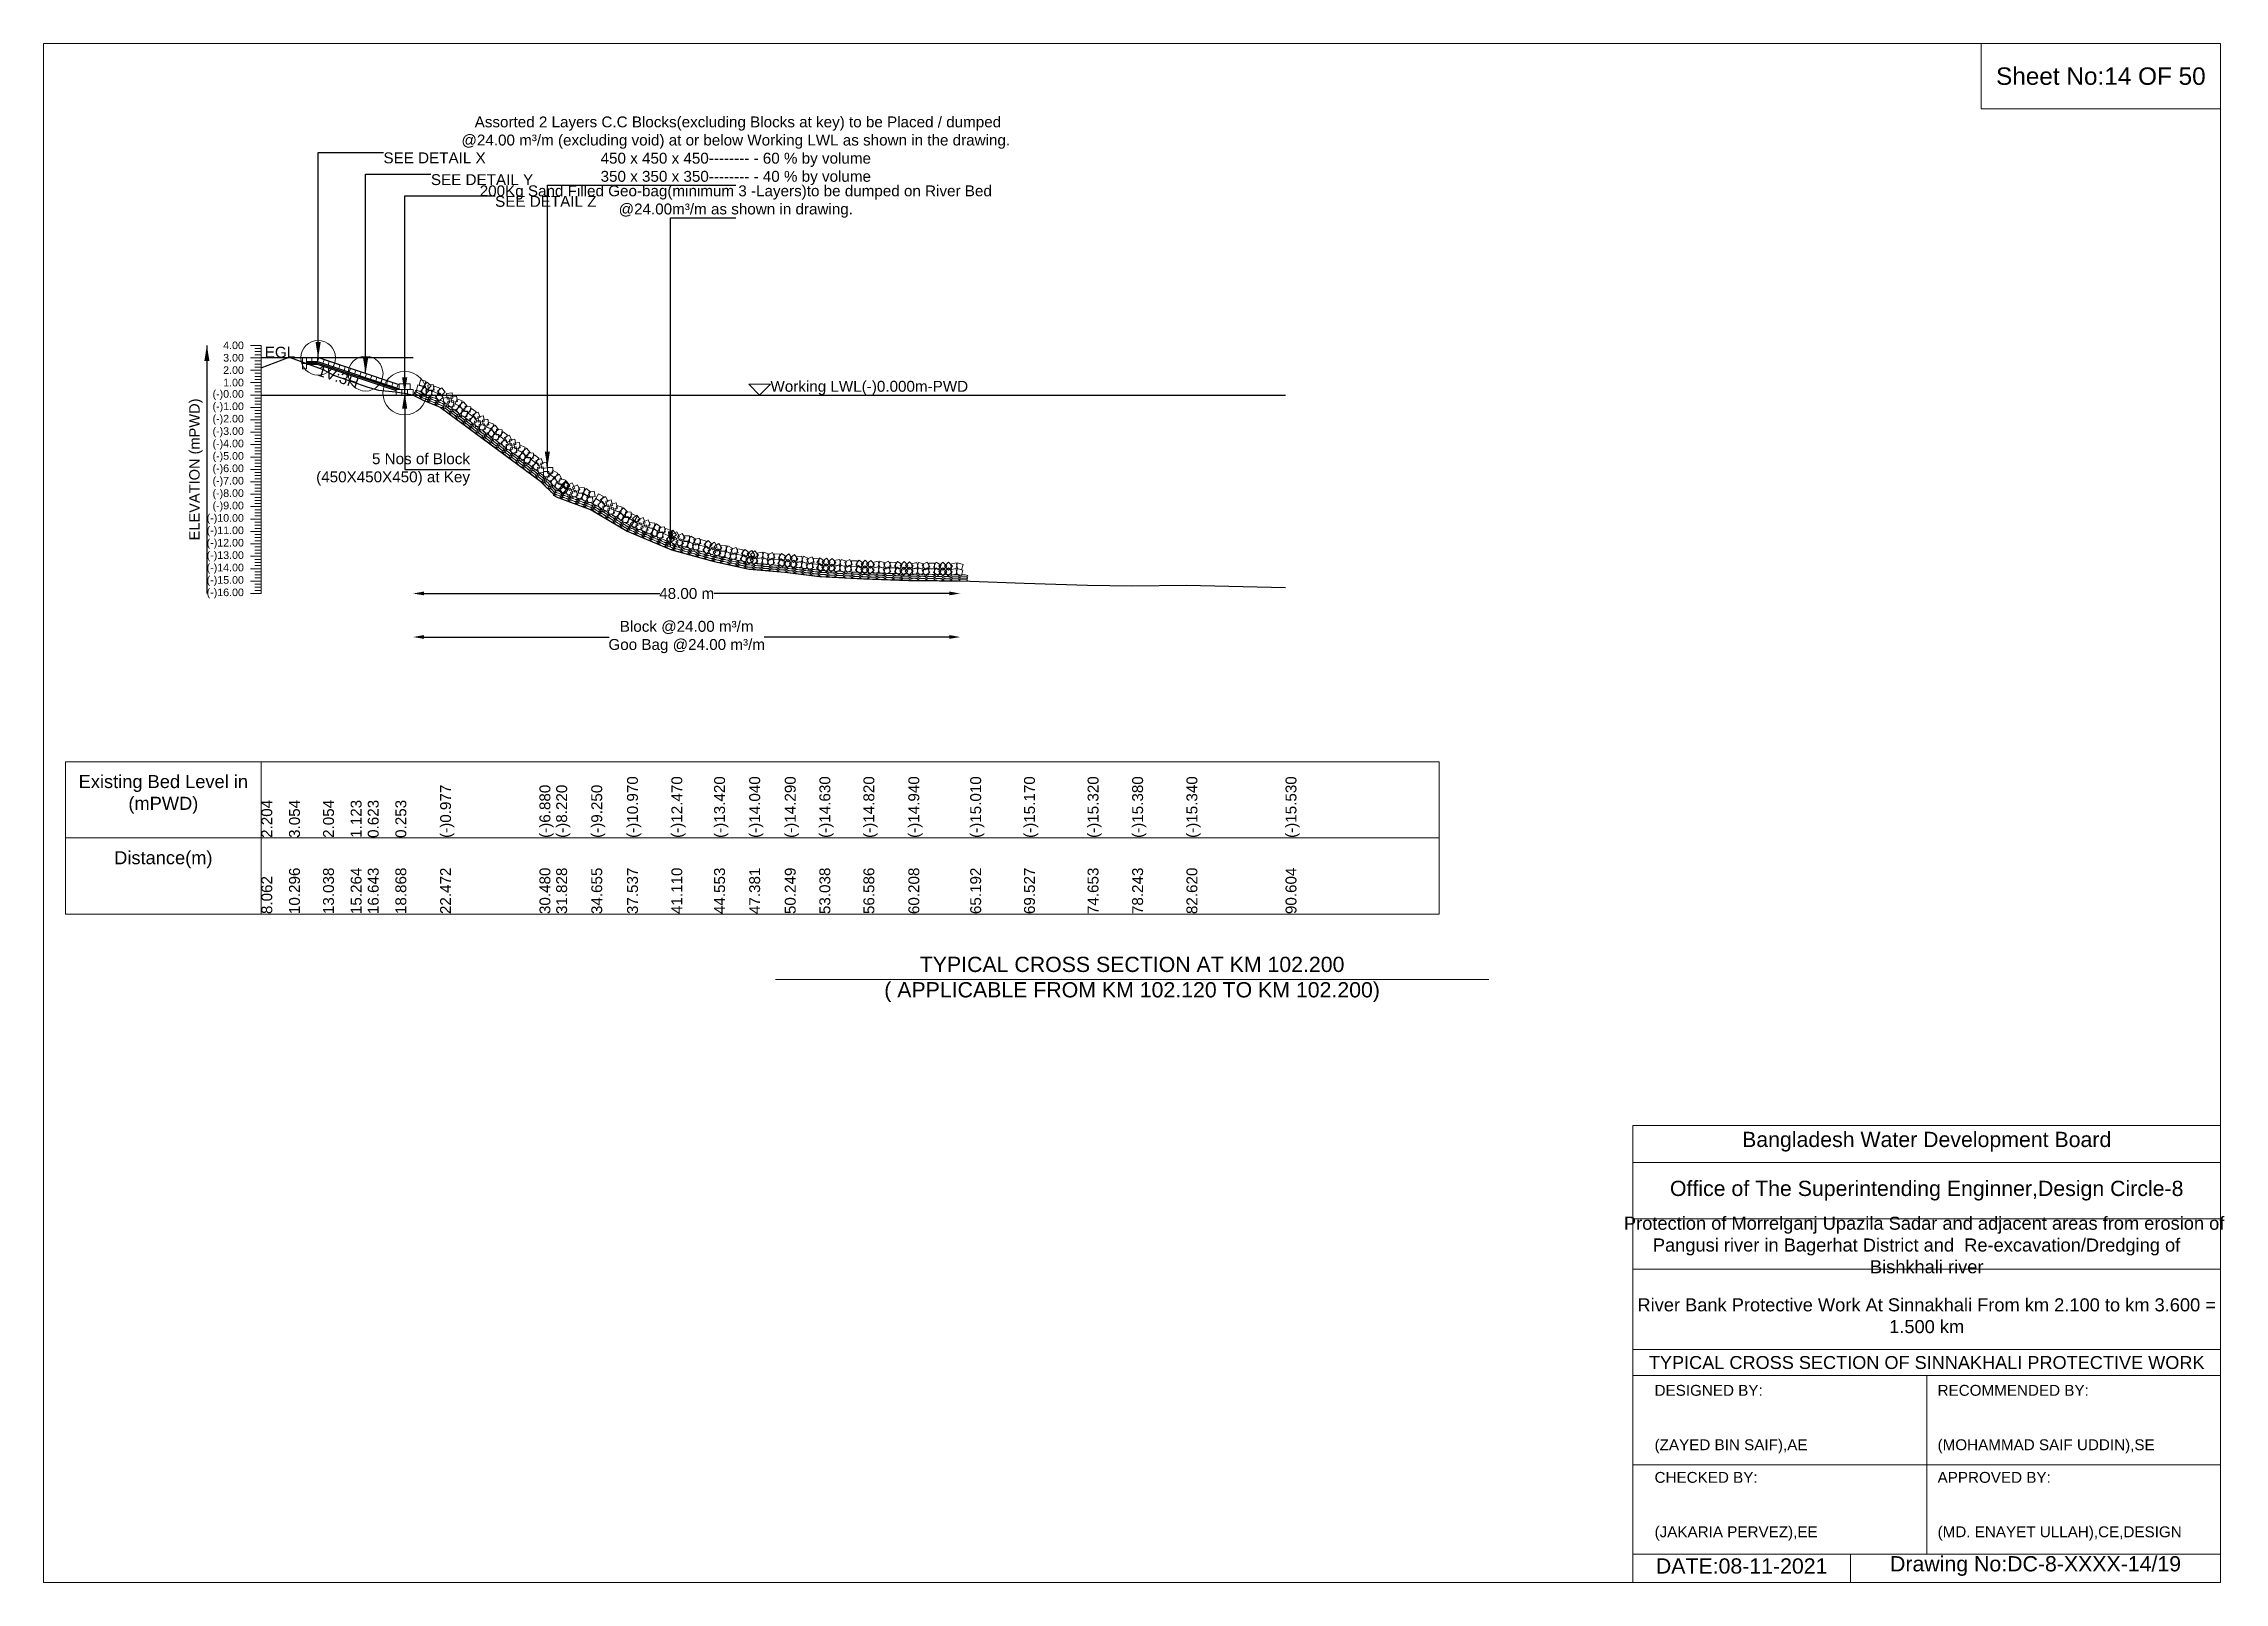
# Model space of a CAD drawing. Header units: inches. Extents: x 89000 to 380017, y -7071 to 0.
# Drawn here: x 295000 to 305017, y -7071 to 0 of the extents above; entities that cross this region are included whole.
import ezdxf

# ---------------------------------------------------------------- set-up
doc = ezdxf.new("R2010")
doc.units = ezdxf.units.IN
doc.header["$LTSCALE"] = 7
doc.header["$MEASUREMENT"] = 0
for name, color, linetype, lineweight in [('Cross section Data Border', 7, 'Continuous', 9), ('Cross Section Labels', 7, 'Continuous', 9), ('Existing_Bed_Level for Xsection', 7, 'Continuous', 25), ('Long Section Labels', 7, 'Continuous', 9)]:
    doc.layers.add(name, color=color, linetype=linetype, lineweight=lineweight)
doc.styles.get("Standard").update_dxf_attribs({"font": 'arial.ttf'})
doc.dimstyles.new('Appron Lebeling Style', dxfattribs={"dimtxt": 50, "dimasz": 50, "dimexe": 0.18, "dimexo": 0.0625, "dimgap": 0.09, "dimtad": 0, "dimtih": 1, "dimtoh": 1, "dimdec": 4, "dimzin": 0, "dimdsep": 46, "dimtxsty": 'Standard', "dimcen": 0.09, "dimse1": 1, "dimse2": 1, "dimadec": 0, "dimazin": 0, "dimtfac": 1, "dimtdec": 4, "dimtofl": 0, "dimtmove": 0, "dimatfit": 3, "dimfxl": 1, "dimtolj": 1, "dimtzin": 0, "dimarcsym": 0})
doc.dimstyles.get("Standard").update_dxf_attribs({"dimtxt": 0.18, "dimasz": 0.18, "dimexe": 0.18, "dimexo": 0.0625, "dimgap": 0.09, "dimtad": 0, "dimtih": 1, "dimtoh": 1, "dimdec": 4, "dimzin": 0, "dimdsep": 46, "dimtxsty": 'Standard', "dimcen": 0.09, "dimadec": 0, "dimazin": 0, "dimtfac": 1, "dimtdec": 4, "dimtofl": 0, "dimtmove": 0, "dimatfit": 3, "dimfxl": 1, "dimtolj": 1, "dimtzin": 0, "dimarcsym": 0})

msp = doc.modelspace()

# ---------------------------------------------------------------- texts
at = {"layer": 'Cross section Data Border', "char_height": 60, "width": 800, "attachment_point": 5}
for s, insert in [('Existing Bed Level in (mPWD)', (295550, -3450)), ('Distance(m)', (295550, -3750))]:
    msp.add_mtext(s, dxfattribs=dict(at, insert=insert))
at = {"layer": 'Cross Section Labels'}
for s, insert, char_height, attachment_point in [('Sheet No:14 OF 50', (304450, -150), 80, 5), (' Assorted 2 Layers C.C Blocks(excluding Blocks at key) to be Placed / dumped^J@24.00 m³/m (excluding void) at or below Working LWL as shown in the drawing.^J450 x 450 x 450-------- - 60 % by volume^J350 x 350 x 350-------- - 40 % by volume', (298179.5493, -650), 50, 8), ('SEE DETAIL X', (296561.02967, -500), 50, 1), ('SEE DETAIL Y', (296779.05467, -600), 50, 1), ('200Kg Sand Filled Geo-bag(minimum 3 -Layers)to be dumped on River Bed^J@24.00m³/m as shown in drawing.', (298179.5493, -800), 50, 8), ('SEE DETAIL Z', (297074.02967, -700), 50, 1), ('EGL', (296155.65472, -1443.79), 50, 9), ('Working LWL(-)0.000m-PWD', (298338.67967, -1614.79), 50, 7), ('5 Nos of Block ^J(450X450X450) at Key', (296958.60467, -1956.79), 50, 6), ('TYPICAL CROSS SECTION AT KM 102.200^J( APPLICABLE FROM KM 102.120 TO KM 102.200)', (300000, -4300), 70, 5), ('Bangladesh Water Development Board', (303650, -5046), 70, 5), ('Office of The Superintending Enginner,Design Circle-8', (303650, -5271), 70, 5)]:
    msp.add_mtext(s, dxfattribs=dict(at, insert=insert, char_height=char_height, attachment_point=attachment_point))
at = {"layer": 'Cross Section Labels', "insert": (296361.02968, -1507.16497), "char_height": 50, "attachment_point": 2, "rotation": 341.565051177}
msp.add_mtext('1V:3H', dxfattribs=at)
at = {"layer": 'Cross Section Labels'}
for s, insert, char_height, width, attachment_point in [('Protection of Morrelganj Upazila Sadar and adjacent areas from erosion of  Pangusi river in Bagerhat District and  Re-excavation/Dredging of     Bishkhali river', (303650, -5521), 60, 2800, 5), ('River Bank Protective Work At Sinnakhali From km 2.100 to km 3.600 = 1.500 km', (303650, -5846), 60, 2700, 5), ('TYPICAL CROSS SECTION OF SINNAKHALI PROTECTIVE WORK', (303650, -6061), 59.5765532, 2800, 5), ('DESIGNED BY:^J^J^J(ZAYED BIN SAIF),AE', (302400, -6321), 50, 1400, 4), ('RECOMMENDED BY:^J^J^J(MOHAMMAD SAIF UDDIN),SE', (303700, -6321), 50, 1400, 4), ('CHECKED BY:^J^J^J(JAKARIA PERVEZ),EE', (302400, -6721), 50, 1400, 4), ('APPROVED BY:^J^J^J(MD. ENAYET ULLAH),CE,DESIGN', (303700, -6721), 50, 1400, 4), ('DATE:08-11-2021', (302800, -6996), 70, 1400, 5), ('Drawing No:DC-8-XXXX-14/19', (304150, -6996), 70, 2200, 5)]:
    msp.add_mtext(s, dxfattribs=dict(at, insert=insert, char_height=char_height, width=width, attachment_point=attachment_point))
at = {"layer": 'Long Section Labels', "char_height": 35, "attachment_point": 6}
for s, insert in [('4.00', (295920, -1386.79)), ('3.00', (295920, -1443.79)), ('2.00', (295920, -1500.79)), ('(-)0.00', (295920, -1614.79)), ('1.00', (295920, -1557.79)), ('(-)1.00', (295920, -1671.79)), ('(-)2.00', (295920, -1728.79)), ('(-)3.00', (295920, -1785.79)), ('(-)4.00', (295920, -1842.79)), ('(-)5.00', (295920, -1899.79)), ('(-)6.00', (295920, -1956.79)), ('(-)7.00', (295920, -2013.79)), ('(-)8.00', (295920, -2070.79)), ('(-)9.00', (295920, -2127.79)), ('(-)10.00', (295920, -2184.79)), ('(-)11.00', (295920, -2241.79)), ('(-)12.00', (295920, -2298.79)), ('(-)13.00', (295920, -2355.79)), ('(-)14.00', (295920, -2412.79)), ('(-)15.00', (295920, -2469.79)), ('(-)16.00', (295920, -2526.79))]:
    msp.add_mtext(s, dxfattribs=dict(at, insert=insert))
at = {"layer": 'Long Section Labels', "rotation": 90}
for s, insert, char_height, attachment_point in [('ELEVATION (mPWD)', (295700, -1956.79), 48, 5), ('(-)10.970', (297680.04029, -3650), 50, 1), ('(-)12.470', (297883.69905, -3650), 50, 1), ('(-)13.420', (298079.99162, -3650), 50, 1), ('(-)14.040', (298241.19287, -3650), 50, 1), ('(-)14.290', (298404.66586, -3650), 50, 1), ('(-)14.630', (298563.60149, -3650), 50, 1), ('(-)14.820', (298765.8657, -3650), 50, 1), ('(-)14.940', (298972.30576, -3650), 50, 1), ('(-)15.010', (299256.39668, -3650), 50, 1), ('(-)15.170', (299503.48878, -3650), 50, 1), ('(-)15.320', (299795.64543, -3650), 50, 1), ('(-)15.380', (300000.31431, -3650), 50, 1), ('(-)15.340', (300249.76909, -3650), 50, 1), ('(-)15.530', (300704.85263, -3650), 50, 1), ('2.204', (296000, -3650), 50, 1), ('3.054', (296127.30223, -3650), 50, 1), ('2.054', (296283.64038, -3650), 50, 1), ('1.123', (296410.51855, -3650), 50, 1), ('0.623', (296489.12038, -3650), 50, 1), ('0.253', (296615.92516, -3650), 50, 1), ('(-)0.977', (296821.367, -3650), 50, 1), ('(-)6.880', (297277.78288, -3650), 50, 1), ('(-)8.220', (297354.62798, -3650), 50, 1), ('(-)9.250', (297515.81178, -3650), 50, 1), ('10.296', (296127.30223, -4000), 50, 1), ('13.038', (296283.64038, -4000), 50, 1), ('15.264', (296410.51855, -4000), 50, 1), ('16.643', (296489.12038, -4000), 50, 1), ('18.868', (296615.92516, -4000), 50, 1), ('22.472', (296821.367, -4000), 50, 1), ('30.480', (297277.78288, -4000), 50, 1), ('31.828', (297354.62798, -4000), 50, 1), ('34.655', (297515.81178, -4000), 50, 1), ('37.537', (297680.04029, -4000), 50, 1), ('41.110', (297883.69905, -4000), 50, 1), ('44.553', (298079.99162, -4000), 50, 1), ('47.381', (298241.19287, -4000), 50, 1), ('50.249', (298404.66586, -4000), 50, 1), ('53.038', (298563.60149, -4000), 50, 1), ('56.586', (298765.8657, -4000), 50, 1), ('60.208', (298972.30576, -4000), 50, 1), ('65.192', (299256.39668, -4000), 50, 1), ('69.527', (299503.48878, -4000), 50, 1), ('74.653', (299795.64543, -4000), 50, 1), ('78.243', (300000.31431, -4000), 50, 1), ('82.620', (300249.76909, -4000), 50, 1), ('90.604', (300704.85263, -4000), 50, 1), ('8.062', (296000, -4000), 50, 1)]:
    msp.add_mtext(s, dxfattribs=dict(at, insert=insert, char_height=char_height, attachment_point=attachment_point))

# ---------------------------------------------------------------- blocks, each defined once
blk = doc.blocks.new('*D25')
at = {"layer": 'Cross Section Labels', "color": 0, "lineweight": -2, "transparency": 16777216}
for p, q in [((296747, -2527), (297830, -2527)), ((299161, -2527), (298078, -2527))]:
    blk.add_line(p, q, dxfattribs=at)
at = {"layer": 'Cross Section Labels', "color": 0, "transparency": 16777216}
for points in [[(296747, -2518), (296747, -2535), (296697, -2527)], [(299161, -2518), (299161, -2535), (299211, -2527)]]:
    blk.add_solid(points, dxfattribs=at)
at = {"layer": 'Defpoints', "color": 0, "transparency": 16777216}
for p in [(296697, -1615), (299211, -2470), (299211, -2527)]:
    blk.add_point(p, dxfattribs=at)
at = {"layer": 'Cross Section Labels', "color": 0, "transparency": 16777216, "insert": (297954, -2527), "char_height": 50, "attachment_point": 5}
blk.add_mtext('\\A1;48.00 m', dxfattribs=at)
blk = doc.blocks.new('*D26')
at = {"layer": 'Cross Section Labels', "color": 0, "lineweight": -2, "transparency": 16777216}
for p, q in [((296747, -2727), (297598, -2727)), ((299161, -2727), (298310, -2727))]:
    blk.add_line(p, q, dxfattribs=at)
at = {"layer": 'Cross Section Labels', "color": 0, "transparency": 16777216}
for points in [[(296747, -2718), (296747, -2735), (296697, -2727)], [(299161, -2718), (299161, -2735), (299211, -2727)]]:
    blk.add_solid(points, dxfattribs=at)
at = {"layer": 'Defpoints', "color": 0, "transparency": 16777216}
for p in [(296697, -1615), (299211, -2470), (299211, -2727)]:
    blk.add_point(p, dxfattribs=at)
at = {"layer": 'Cross Section Labels', "color": 0, "transparency": 16777216, "insert": (297954, -2727), "char_height": 50, "attachment_point": 5}
blk.add_mtext('\\A1;Block @24.00 m³/m ^JGoo Bag @24.00 m³/m ', dxfattribs=at)

# ---------------------------------------------------------------- dimensions: what is measured, and where the dimension line sits
at = {"layer": 'Cross Section Labels'}
for base, text, picture, middle in [((299210.86288, -2526.79), '48.00 m', '*D25', (297953.97128, -2526.79)), ((299210.86288, -2726.79), 'Block @24.00 m³/m ^JGoo Bag @24.00 m³/m ', '*D26', (297953.97128, -2726.79))]:
    dim = msp.add_linear_dim(base=base, p1=(296697.07967, -1614.79), p2=(299210.86288, -2469.72049), text=text, dimstyle='Appron Lebeling Style', dxfattribs=at)
    dim.commit()
    dim.dimension.update_dxf_attribs({"geometry": picture, "text_midpoint": middle})

# ---------------------------------------------------------------- linework, layer by layer
at = {"layer": 'Cross section Data Border'}
msp.add_lwpolyline([(295100, -3300), (301410.88422, -3300), (301410.88422, -4000), (295100, -4000)], close=True, dxfattribs=at)
for points in [[(296000, -3300), (296000, -4000)], [(295100, -3650), (301410.88422, -3650)]]:
    msp.add_lwpolyline(points, dxfattribs=at)
at = {"layer": 'Cross Section Labels'}
for points in [[(295000, 0), (305000, 0), (305000, -7071), (295000, -7071)], [(303900, 0), (305000, 0), (305000, -300), (303900, -300)], [(298288.67967, -1614.79), (298338.67967, -1564.79), (298238.67967, -1564.79)]]:
    msp.add_lwpolyline(points, close=True, dxfattribs=at)
for points in [[(298362, -4300), (300000, -4300), (301638, -4300)], [(302300, -7071), (302300, -4971), (305000, -4971)], [(302300, -5141), (305000, -5141)], [(302300, -5401), (305000, -5401)], [(302300, -5631), (305000, -5631)], [(302300, -6001), (305000, -6001)], [(302300, -6121), (305000, -6121)], [(303650, -6121), (303650, -6941)], [(302300, -6531), (305000, -6531)], [(302300, -6941), (305000, -6941)], [(303300, -6941), (303300, -7071)]]:
    msp.add_lwpolyline(points, dxfattribs=at)
for centre, radius in [((296261.02967, -1443.79), 80), ((296479.05467, -1516.465), 80), ((296658.60467, -1606.24), 100)]:
    msp.add_circle(centre, radius, dxfattribs=at)
at = {"layer": 'Existing_Bed_Level for Xsection'}
for points in [[(296000, -1489.162), (296127.30223, -1440.712), (296283.64038, -1497.712), (296332.32062, -1523.932), (296410.51855, -1550.779), (296489.12038, -1579.279), (296537.54408, -1591.819), (296615.92516, -1600.369), (296664.66703, -1607.779), (296694.61334, -1613.479), (296742.86763, -1639.129), (296821.367, -1670.479), (297277.78288, -2006.95), (297354.62798, -2083.33), (297515.81178, -2142.04), (297680.04029, -2240.08), (297883.69905, -2325.58), (298079.99162, -2379.73), (298241.19287, -2415.07), (298404.66586, -2429.32), (298563.60149, -2448.7), (298765.8657, -2459.53), (298972.30576, -2466.37), (299256.39668, -2470.36), (299503.48878, -2479.48), (299795.64543, -2488.03), (300000.31431, -2491.45), (300249.76909, -2489.17), (300704.85263, -2500)], [(296697.07967, -1443.79), (296000, -1443.79)], [(296632.95467, -1567.765), (296263.66222, -1444.66752), (296261.02967, -1443.79), (296258.25472, -1443.79), (296206.95472, -1443.79)], [(296206.95472, -1460.89), (296258.25472, -1460.89), (296632.95467, -1585.78998)], [(296206.95472, -1466.59), (296257.32974, -1466.59), (296624.97974, -1589.14)], [(296206.95472, -1472.29), (296256.40476, -1472.29), (296620.12967, -1593.53164)], [(296000, -1614.79), (300704.85263, -1614.79)]]:
    msp.add_lwpolyline(points, dxfattribs=at)
at = {"layer": 'Long Section Labels'}
for points in [[(296000, -1386.79), (295950, -1386.79)], [(296000, -1401.04), (295970, -1401.04)], [(296000, -2526.79), (296000, -2469.79), (296000, -2412.79), (296000, -2355.79), (296000, -2298.79), (296000, -2241.79), (296000, -2184.79), (296000, -2127.79), (296000, -2070.79), (296000, -2013.79), (296000, -1956.79), (296000, -1899.79), (296000, -1842.79), (296000, -1785.79), (296000, -1728.79), (296000, -1671.79), (296000, -1614.79), (296000, -1557.79), (296000, -1500.79), (296000, -1443.79), (296000, -1386.79)], [(296000, -1443.79), (295950, -1443.79)], [(296000, -1500.79), (295950, -1500.79)], [(296000, -1415.29), (295970, -1415.29)], [(296000, -1429.54), (295970, -1429.54)], [(296000, -1458.04), (295970, -1458.04)], [(296000, -1472.29), (295970, -1472.29)], [(296000, -1486.54), (295970, -1486.54)], [(296000, -1557.79), (295950, -1557.79)], [(296000, -1515.04), (295970, -1515.04)], [(296000, -1529.29), (295970, -1529.29)], [(296000, -1543.54), (295970, -1543.54)], [(296000, -1572.04), (295970, -1572.04)], [(296000, -1586.29), (295970, -1586.29)], [(296000, -1600.54), (295970, -1600.54)], [(296000, -1614.79), (295950, -1614.79)], [(296000, -1671.79), (295950, -1671.79)], [(296000, -1629.04), (295970, -1629.04)], [(296000, -1643.29), (295970, -1643.29)], [(296000, -1657.54), (295970, -1657.54)], [(296000, -1686.04), (295970, -1686.04)], [(296000, -1700.29), (295970, -1700.29)], [(296000, -1728.79), (295950, -1728.79)], [(296000, -1785.79), (295950, -1785.79)], [(296000, -1714.54), (295970, -1714.54)], [(296000, -1743.04), (295970, -1743.04)], [(296000, -1757.29), (295970, -1757.29)], [(296000, -1771.54), (295970, -1771.54)], [(296000, -1800.04), (295970, -1800.04)], [(296000, -1842.79), (295950, -1842.79)], [(296000, -1899.79), (295950, -1899.79)], [(296000, -1814.29), (295970, -1814.29)], [(296000, -1828.54), (295970, -1828.54)], [(296000, -1857.04), (295970, -1857.04)], [(296000, -1871.29), (295970, -1871.29)], [(296000, -1885.54), (295970, -1885.54)], [(296000, -1956.79), (295950, -1956.79)], [(296000, -1914.04), (295970, -1914.04)], [(296000, -1928.29), (295970, -1928.29)], [(296000, -1942.54), (295970, -1942.54)], [(296000, -1971.04), (295970, -1971.04)], [(296000, -1985.29), (295970, -1985.29)], [(296000, -1999.54), (295970, -1999.54)], [(296000, -2013.79), (295950, -2013.79)], [(296000, -2070.79), (295950, -2070.79)], [(296000, -2028.04), (295970, -2028.04)], [(296000, -2042.29), (295970, -2042.29)], [(296000, -2056.54), (295970, -2056.54)], [(296000, -2085.04), (295970, -2085.04)], [(296000, -2099.29), (295970, -2099.29)], [(296000, -2127.79), (295950, -2127.79)], [(296000, -2184.79), (295950, -2184.79)], [(296000, -2113.54), (295970, -2113.54)], [(296000, -2142.04), (295970, -2142.04)], [(296000, -2156.29), (295970, -2156.29)], [(296000, -2170.54), (295970, -2170.54)], [(296000, -2199.04), (295970, -2199.04)], [(296000, -2241.79), (295950, -2241.79)], [(296000, -2298.79), (295950, -2298.79)], [(296000, -2213.29), (295970, -2213.29)], [(296000, -2227.54), (295970, -2227.54)], [(296000, -2256.04), (295970, -2256.04)], [(296000, -2270.29), (295970, -2270.29)], [(296000, -2284.54), (295970, -2284.54)], [(296000, -2355.79), (295950, -2355.79)], [(296000, -2313.04), (295970, -2313.04)], [(296000, -2327.29), (295970, -2327.29)], [(296000, -2341.54), (295970, -2341.54)], [(296000, -2370.04), (295970, -2370.04)], [(296000, -2384.29), (295970, -2384.29)], [(296000, -2398.54), (295970, -2398.54)], [(296000, -2412.79), (295950, -2412.79)], [(296000, -2469.79), (295950, -2469.79)], [(296000, -2427.04), (295970, -2427.04)], [(296000, -2441.29), (295970, -2441.29)], [(296000, -2455.54), (295970, -2455.54)], [(296000, -2484.04), (295970, -2484.04)], [(296000, -2498.29), (295970, -2498.29)], [(296000, -2526.79), (295950, -2526.79)], [(296000, -2512.54), (295970, -2512.54)]]:
    msp.add_lwpolyline(points, dxfattribs=at)
for points in [[(296206.95472, -1443.79), (296189.85472, -1443.79), (296189.85472, -1469.44), (296206.95472, -1469.44)], [(296206.95472, -1469.44), (296189.85472, -1469.44), (296189.85472, -1495.09), (296206.95472, -1495.09)], [(296232.60472, -1443.79), (296206.95472, -1443.79), (296206.95472, -1460.89), (296232.60472, -1460.89)], [(296258.25472, -1443.79), (296232.60472, -1443.79), (296232.60472, -1460.89), (296258.25472, -1460.89)], [(296287.99595, -1452.77876), (296263.66222, -1444.66752), (296258.25472, -1460.89), (296282.58845, -1469.00124)], [(296312.32967, -1460.89), (296287.99595, -1452.77876), (296282.58845, -1469.00124), (296306.92218, -1477.11248)], [(296336.6634, -1469.00124), (296312.32967, -1460.89), (296306.92218, -1477.11248), (296331.2559, -1485.22373)], [(296360.99713, -1477.11248), (296336.6634, -1469.00124), (296331.2559, -1485.22373), (296355.58963, -1493.33497)], [(296385.33085, -1485.22373), (296360.99713, -1477.11248), (296355.58963, -1493.33497), (296379.92336, -1501.44621)], [(296409.66458, -1493.33497), (296385.33085, -1485.22373), (296379.92336, -1501.44621), (296404.25708, -1509.55745)], [(296433.99831, -1501.44621), (296409.66458, -1493.33497), (296404.25708, -1509.55745), (296428.59081, -1517.6687)], [(296458.33203, -1509.55745), (296433.99831, -1501.44621), (296428.59081, -1517.6687), (296452.92454, -1525.77994)], [(296482.66576, -1517.6687), (296458.33203, -1509.55745), (296452.92454, -1525.77994), (296477.25826, -1533.89118)], [(296506.99948, -1525.77994), (296482.66576, -1517.6687), (296477.25826, -1533.89118), (296501.59199, -1542.00242)], [(296531.33321, -1533.89118), (296506.99948, -1525.77994), (296501.59199, -1542.00242), (296525.92572, -1550.11366)], [(296555.66694, -1542.00242), (296531.33321, -1533.89118), (296525.92572, -1550.11366), (296550.25944, -1558.22491)], [(296580.00066, -1550.11366), (296555.66694, -1542.00242), (296550.25944, -1558.22491), (296574.59317, -1566.33615)], [(296604.33439, -1558.22491), (296580.00066, -1550.11366), (296574.59317, -1566.33615), (296598.9269, -1574.44739)], [(296628.66812, -1566.33615), (296604.33439, -1558.22491), (296598.9269, -1574.44739), (296623.26062, -1582.55863)], [(296645.77967, -1589.14), (296620.12967, -1589.14), (296620.12967, -1614.79), (296645.77967, -1614.79)], [(296658.60467, -1563.49), (296632.95467, -1563.49), (296632.95467, -1589.14), (296658.60467, -1589.14)], [(296671.42967, -1589.14), (296645.77967, -1589.14), (296645.77967, -1614.79), (296671.42967, -1614.79)], [(296684.25467, -1563.49), (296658.60467, -1563.49), (296658.60467, -1589.14), (296684.25467, -1589.14)], [(296697.07967, -1589.14), (296671.42967, -1589.14), (296671.42967, -1614.79), (296697.07967, -1614.79)], [(296743.44659, -1574.20006), (296718.45217, -1568.43801), (296712.69012, -1593.43244), (296737.68454, -1599.19449)], [(296755.48588, -1551.55104), (296730.49146, -1545.78899), (296724.72941, -1570.78342), (296749.72383, -1576.54547)], [(296768.84366, -1595.22407), (296750.0859, -1577.72925), (296732.59108, -1596.48701), (296751.34884, -1613.98183)], [(296780.88295, -1572.57505), (296762.12519, -1555.08023), (296744.63037, -1573.83799), (296763.38813, -1591.33281)], [(296780.66661, -1590.25051), (296755.27857, -1593.90699), (296758.93505, -1619.29503), (296784.32309, -1615.63855)], [(296790.17977, -1566.42988), (296764.79173, -1570.08636), (296768.44821, -1595.4744), (296793.83625, -1591.81792)], [(296810.28835, -1607.13219), (296786.46773, -1597.61904), (296776.95457, -1621.43966), (296800.7752, -1630.95282)], [(296819.80151, -1583.31156), (296795.98088, -1573.79841), (296786.46773, -1597.61904), (296810.28835, -1607.13219)], [(296844.96734, -1602.1058), (296829.08259, -1581.96636), (296808.94315, -1597.85111), (296824.8279, -1617.99055)], [(296835.45419, -1625.92643), (296819.56943, -1605.78699), (296799.42999, -1621.67174), (296815.31475, -1641.81118)], [(296860.77204, -1624.94657), (296835.40907, -1628.77305), (296839.23555, -1654.13603), (296864.59853, -1650.30954)], [(296875.99242, -1604.30044), (296850.62945, -1608.12692), (296854.45593, -1633.4899), (296879.81891, -1629.66342)], [(296885.25323, -1665.5183), (296881.40655, -1640.15838), (296856.04663, -1644.00506), (296859.89331, -1669.36498)], [(296900.47361, -1644.87217), (296896.62693, -1619.51225), (296871.26701, -1623.35893), (296875.11369, -1648.71885)], [(296907.91464, -1662.71682), (296884.03082, -1653.36346), (296874.67746, -1677.24729), (296898.56129, -1686.60065)], [(296923.13502, -1642.07069), (296899.2512, -1632.71734), (296889.89784, -1656.60116), (296913.78167, -1665.95452)], [(296929.96611, -1687.22708), (296913.96683, -1667.1785), (296893.91825, -1683.17779), (296909.91753, -1703.22636)], [(296945.18649, -1666.58096), (296929.18721, -1646.53238), (296909.13863, -1662.53166), (296925.13791, -1682.58024)], [(296946.7693, -1689.11526), (296921.28075, -1686.24182), (296918.40732, -1711.73037), (296943.89586, -1714.6038)], [(296961.98968, -1668.46913), (296936.50113, -1665.5957), (296933.6277, -1691.08424), (296959.11624, -1693.95768)], [(296971.16769, -1712.93032), (296950.52156, -1697.70994), (296935.30118, -1718.35607), (296955.94731, -1733.57645)], [(296986.38807, -1692.28419), (296965.74194, -1677.06381), (296950.52156, -1697.70994), (296971.16769, -1712.93032)], [(297005.99199, -1716.82454), (296995.70804, -1693.3264), (296972.20989, -1703.61035), (296982.49384, -1727.10849)], [(296990.77161, -1737.47067), (296980.48766, -1713.97252), (296956.98951, -1724.25648), (296967.27346, -1747.75462)], [(297005.29493, -1731.48922), (296979.93196, -1735.31571), (296983.75844, -1760.67868), (297009.12142, -1756.8522)], [(297020.51531, -1710.8431), (296995.15234, -1714.66958), (296998.97882, -1740.03256), (297024.3418, -1736.20607)], [(297029.77611, -1772.06095), (297025.92943, -1746.70103), (297000.56951, -1750.54771), (297004.41619, -1775.90763)], [(297044.99649, -1751.41482), (297041.14981, -1726.0549), (297015.78989, -1729.90158), (297019.63657, -1755.2615)], [(297052.43753, -1769.25947), (297028.5537, -1759.90612), (297019.20035, -1783.78995), (297043.08418, -1793.1433)], [(297067.65791, -1748.61335), (297043.77408, -1739.25999), (297034.42073, -1763.14382), (297058.30456, -1772.49718)], [(297074.489, -1793.76974), (297058.48972, -1773.72116), (297038.44114, -1789.72044), (297054.44042, -1809.76902)], [(297089.70938, -1773.12361), (297073.7101, -1753.07503), (297053.66152, -1769.07431), (297069.6608, -1789.12289)], [(297091.29218, -1795.65791), (297065.80364, -1792.78448), (297062.93021, -1818.27302), (297088.41875, -1821.14646)], [(297106.51256, -1775.01179), (297081.02402, -1772.13835), (297078.15058, -1797.6269), (297103.63913, -1800.50033)], [(297130.91095, -1798.82685), (297110.26483, -1783.60647), (297095.04445, -1804.2526), (297115.69057, -1819.47298)], [(297150.51488, -1823.3672), (297140.23092, -1799.86905), (297116.73278, -1810.15301), (297127.01673, -1833.65115)], [(297115.69057, -1819.47298), (297095.04445, -1804.2526), (297079.82407, -1824.89872), (297100.47019, -1840.1191)], [(297135.2945, -1844.01332), (297125.01054, -1820.51518), (297101.5124, -1830.79913), (297111.79635, -1854.29728)], [(297149.81782, -1838.03188), (297124.45484, -1841.85836), (297128.28133, -1867.22134), (297153.6443, -1863.39485)], [(297165.0382, -1817.38575), (297139.67522, -1821.21224), (297143.50171, -1846.57521), (297168.86468, -1842.74873)], [(297174.299, -1878.60361), (297170.45232, -1853.24369), (297145.0924, -1857.09037), (297148.93908, -1882.45029)], [(297189.51938, -1857.95748), (297185.6727, -1832.59756), (297160.31278, -1836.44424), (297164.15946, -1861.80416)], [(297196.96042, -1875.80213), (297173.07659, -1866.44877), (297163.72324, -1890.3326), (297187.60706, -1899.68596)], [(297212.1808, -1855.156), (297188.29697, -1845.80265), (297178.94362, -1869.68648), (297202.82744, -1879.03983)], [(297219.01189, -1900.31239), (297203.0126, -1880.26382), (297182.96403, -1896.2631), (297198.96331, -1916.31168)], [(297234.23226, -1879.66627), (297218.23298, -1859.61769), (297198.1844, -1875.61697), (297214.18369, -1895.66555)], [(297235.81507, -1902.20057), (297210.32653, -1899.32714), (297207.45309, -1924.81568), (297232.94164, -1927.68911)], [(297251.03545, -1881.55444), (297225.54691, -1878.68101), (297222.67347, -1904.16955), (297248.16202, -1907.04299)], [(297275.43384, -1905.3695), (297254.78771, -1890.14912), (297239.56734, -1910.79525), (297260.21346, -1926.01563)], [(297260.21346, -1926.01563), (297239.56734, -1910.79525), (297224.34696, -1931.44138), (297244.99308, -1946.66176)], [(297279.81738, -1950.55598), (297269.53343, -1927.05783), (297246.03529, -1937.34179), (297256.31924, -1960.83993)], [(297295.03776, -1929.90985), (297284.75381, -1906.41171), (297261.25567, -1916.69566), (297271.53962, -1940.19381)], [(297294.34071, -1944.57453), (297268.97773, -1948.40102), (297272.80422, -1973.76399), (297298.16719, -1969.93751)], [(297309.56109, -1923.92841), (297284.19811, -1927.75489), (297288.0246, -1953.11787), (297313.38757, -1949.29138)], [(297321.57449, -1991.39693), (297321.48642, -1965.74708), (297295.83657, -1965.83515), (297295.92464, -1991.485)], [(297344.40179, -1991.94725), (297322.14685, -1979.1942), (297309.3938, -2001.44914), (297331.64874, -2014.20219)], [(297339.65664, -1973.20467), (297339.56857, -1947.55482), (297313.91873, -1947.64289), (297314.0068, -1973.29274)], [(297362.48394, -1973.75499), (297340.229, -1961.00194), (297327.47595, -1983.25688), (297349.73089, -1996.00993)], [(297362.62256, -2019.42494), (297349.73465, -1997.24783), (297327.55754, -2010.13575), (297340.44546, -2032.31286)], [(297380.70472, -2001.23268), (297367.8168, -1979.05558), (297345.63969, -1991.94349), (297358.52761, -2014.1206)], [(297397.04967, -2005.56335), (297372.25757, -1998.98503), (297365.67925, -2023.77713), (297390.47135, -2030.35545)], [(297378.96752, -2023.75561), (297354.17542, -2017.17729), (297347.5971, -2041.96939), (297372.3892, -2048.54771)], [(297399.61177, -2050.8896), (297381.41952, -2032.80744), (297363.33736, -2050.9997), (297381.52962, -2069.08186)], [(297407.57571, -2053.02104), (297391.08117, -2033.37791), (297371.43804, -2049.87245), (297387.93258, -2069.51558)], [(297416.35433, -2028.92004), (297399.85978, -2009.27691), (297380.21665, -2025.77145), (297396.71119, -2045.41458)], [(297417.69393, -2032.69734), (297399.50167, -2014.61519), (297381.41952, -2032.80744), (297399.61177, -2050.8896)], [(297419.82208, -2043.18585), (297396.56837, -2054.01116), (297407.39368, -2077.26487), (297430.64739, -2066.43956)], [(297428.6007, -2019.08484), (297405.34698, -2029.91015), (297416.17229, -2053.16387), (297439.42601, -2042.33855)], [(297454.75334, -2075.2046), (297443.90952, -2051.95952), (297420.66443, -2062.80334), (297431.50826, -2086.04843)], [(297463.53196, -2051.1036), (297452.68813, -2027.85851), (297429.44305, -2038.70234), (297440.28687, -2061.94742)], [(297475.70433, -2066.12471), (297450.15202, -2063.88815), (297447.91546, -2089.44045), (297473.46777, -2091.67702)], [(297484.48294, -2042.02371), (297458.93063, -2039.78714), (297456.69407, -2065.33945), (297482.24638, -2067.57601)], [(297503.77403, -2083.41957), (297482.76927, -2068.69806), (297468.04777, -2089.70282), (297489.05253, -2104.42433)], [(297512.55264, -2059.31856), (297491.54788, -2044.59706), (297476.82638, -2065.60182), (297497.83114, -2080.32332)], [(297520.42749, -2080.49135), (297495.16344, -2084.92422), (297499.59632, -2110.18827), (297524.86037, -2105.75539)], [(297529.2061, -2056.39034), (297503.94206, -2060.82321), (297508.37493, -2086.08726), (297533.63898, -2081.65439)], [(297558.49361, -2103.79102), (297536.46956, -2090.64326), (297523.32179, -2112.66731), (297545.34584, -2125.81507)], [(297571.64137, -2081.76697), (297549.61732, -2068.61921), (297536.46956, -2090.64326), (297558.49361, -2103.79102)], [(297593.53139, -2104.29184), (297581.01847, -2081.90101), (297558.62764, -2094.41392), (297571.14055, -2116.80475)], [(297607.40664, -2096.93099), (297582.53391, -2103.19757), (297588.80049, -2128.0703), (297613.67321, -2121.80372)], [(297580.38362, -2126.31589), (297567.87071, -2103.92506), (297545.47987, -2116.43797), (297557.99279, -2138.8288)], [(297594.25887, -2118.95504), (297569.38615, -2125.22162), (297575.65272, -2150.09435), (297600.52545, -2143.82777)], [(297622.5569, -2156.96313), (297616.27052, -2132.0954), (297591.40279, -2138.38179), (297597.68917, -2163.24952)], [(297635.70467, -2134.93908), (297629.41829, -2110.07135), (297604.55056, -2116.35774), (297610.83694, -2141.22547)], [(297644.84013, -2151.97856), (297620.16224, -2144.98399), (297613.16766, -2169.66189), (297637.84556, -2176.65646)], [(297657.9879, -2129.95451), (297633.31, -2122.95994), (297626.31543, -2147.63784), (297650.99332, -2154.63241)], [(297669.16325, -2174.23628), (297651.29624, -2155.83269), (297632.89264, -2173.6997), (297650.75966, -2192.10329)], [(297682.31102, -2152.21223), (297664.444, -2133.80864), (297646.04041, -2151.67565), (297663.90742, -2170.07925)], [(297686.07033, -2174.48705), (297660.42329, -2174.09742), (297660.03366, -2199.74446), (297685.6807, -2200.13409)], [(297699.2181, -2152.463), (297673.57106, -2152.07337), (297673.18143, -2177.72041), (297698.82847, -2178.11004)], [(297712.66195, -2195.82538), (297690.6379, -2182.67761), (297677.49014, -2204.70166), (297699.51419, -2217.84943)], [(297725.80972, -2173.80133), (297703.78567, -2160.65356), (297690.6379, -2182.67761), (297712.66195, -2195.82538)], [(297730.96553, -2210.91965), (297715.43593, -2190.50509), (297695.02137, -2206.03469), (297710.55097, -2226.44925)], [(297740.89442, -2187.26929), (297725.36482, -2166.85473), (297704.95026, -2182.38433), (297720.47986, -2202.79888)], [(297743.67126, -2201.68553), (297719.92328, -2211.37862), (297729.61637, -2235.1266), (297753.36434, -2225.43351)], [(297753.60015, -2178.03517), (297729.85217, -2187.72825), (297739.54526, -2211.47623), (297763.29324, -2201.78314)], [(297786.94919, -2211.69872), (297777.23719, -2187.95847), (297753.49694, -2197.67046), (297763.20894, -2221.41072)], [(297808.31307, -2203.63815), (297782.89809, -2200.17384), (297779.43378, -2225.58882), (297804.84876, -2229.05313)], [(297777.0203, -2235.34908), (297767.3083, -2211.60883), (297743.56805, -2221.32083), (297753.28004, -2245.06108)], [(297798.38418, -2227.28851), (297772.9692, -2223.8242), (297769.50489, -2249.23918), (297794.91987, -2252.70349)], [(297825.58858, -2245.91486), (297805.31702, -2230.19906), (297789.60121, -2250.47061), (297809.87277, -2266.18642)], [(297835.51747, -2222.2645), (297815.24591, -2206.5487), (297799.53011, -2226.82025), (297819.80166, -2242.53606)], [(297842.36371, -2243.7919), (297816.91553, -2247.00317), (297820.1268, -2272.45136), (297845.57499, -2269.24009)], [(297852.29261, -2220.14154), (297826.84442, -2223.35281), (297830.05569, -2248.801), (297855.50388, -2245.58973)], [(297871.68524, -2261.18979), (297848.03488, -2251.26089), (297838.10599, -2274.91126), (297861.75635, -2284.84015)], [(297881.61414, -2237.53943), (297857.96378, -2227.61053), (297848.03488, -2251.26089), (297871.68524, -2261.18979)], [(297896.51806, -2280.4219), (297880.98846, -2260.00734), (297860.5739, -2275.53693), (297876.1035, -2295.95149)], [(297906.44695, -2256.77153), (297890.91735, -2236.35698), (297870.5028, -2251.88657), (297886.03239, -2272.30113)], [(297902.05427, -2268.36888), (297879.74176, -2281.02094), (297892.39383, -2303.33344), (297914.70633, -2290.68138)], [(297908.87538, -2243.64248), (297886.56288, -2256.29454), (297899.21495, -2278.60704), (297921.52745, -2265.95498)], [(297939.43657, -2297.48857), (297926.76674, -2275.18615), (297904.46432, -2287.85598), (297917.13415, -2310.1584)], [(297946.25769, -2272.76217), (297933.58786, -2250.45975), (297911.28544, -2263.12958), (297923.95527, -2285.432)], [(297959.59346, -2286.76067), (297933.94412, -2286.57678), (297933.76024, -2312.22612), (297959.40958, -2312.41001)], [(297966.41458, -2262.03427), (297940.76524, -2261.85038), (297940.58135, -2287.49972), (297966.23069, -2287.68361)], [(297988.95756, -2301.75299), (297966.84173, -2288.7602), (297953.84894, -2310.87603), (297975.96477, -2323.86882)], [(297995.77868, -2277.02659), (297973.66285, -2264.0338), (297960.67005, -2286.14963), (297982.78588, -2299.14242)], [(298005.32317, -2297.50104), (297980.49506, -2303.94211), (297986.93613, -2328.77022), (298011.76424, -2322.32915)], [(298012.14428, -2272.77464), (297987.31617, -2279.21571), (297993.75725, -2304.04382), (298018.58536, -2297.60275)], [(298043.45092, -2286.2777), (298018.72452, -2279.45659), (298011.90341, -2304.18299), (298036.62981, -2311.0041)], [(298070.54044, -2302.17427), (298052.52637, -2283.91459), (298034.26669, -2301.92866), (298052.28076, -2320.18834)], [(298081.96019, -2291.3903), (298059.64768, -2304.04236), (298072.29975, -2326.35486), (298094.61225, -2313.7028)], [(298116.12836, -2318.49572), (298102.28719, -2296.90071), (298080.69218, -2310.74187), (298094.53334, -2332.33689)], [(298036.62981, -2311.0041), (298011.90341, -2304.18299), (298005.08229, -2328.90939), (298029.80869, -2335.7305)], [(298063.71932, -2326.90067), (298045.70525, -2308.64099), (298027.44558, -2326.65506), (298045.45964, -2344.91474)], [(298075.13907, -2316.1167), (298052.82657, -2328.76876), (298065.47863, -2351.08126), (298087.79113, -2338.4292)], [(298110.63558, -2343.5507), (298096.79442, -2321.95569), (298075.1994, -2335.79685), (298089.04056, -2357.39186)], [(298130.19168, -2331.76312), (298104.56903, -2332.94734), (298105.75326, -2358.56999), (298131.3759, -2357.38576)], [(298135.68445, -2306.70814), (298110.06181, -2307.89237), (298111.24603, -2333.51501), (298136.86868, -2332.33079)], [(298160.31351, -2345.16816), (298137.53626, -2333.37326), (298125.74137, -2356.15051), (298148.51862, -2367.9454)], [(298165.80629, -2320.11318), (298143.02904, -2308.31829), (298131.23415, -2331.09553), (298154.0114, -2342.89043)], [(298176.42908, -2340.04949), (298151.9798, -2347.80545), (298159.73576, -2372.25474), (298184.18504, -2364.49877)], [(298181.92186, -2314.99451), (298157.47257, -2322.75047), (298165.22854, -2347.19976), (298189.67782, -2339.4438)], [(298208.41127, -2351.86379), (298183.3563, -2346.37101), (298177.86352, -2371.42599), (298202.9185, -2376.91877)], [(298213.90405, -2326.80882), (298188.84908, -2321.31604), (298183.3563, -2346.37101), (298208.41127, -2351.86379)], [(298236.30999, -2366.29308), (298217.34778, -2349.02006), (298200.07476, -2367.98226), (298219.03696, -2385.25528)], [(298241.80277, -2341.2381), (298222.84056, -2323.96508), (298205.56754, -2342.92728), (298224.52974, -2360.20031)], [(298247.13839, -2354.91545), (298225.53235, -2368.73941), (298239.35632, -2390.34545), (298260.96235, -2376.52149)], [(298252.63117, -2329.86048), (298231.02513, -2343.68444), (298244.84909, -2365.29047), (298266.45513, -2351.46651)], [(298281.39899, -2376.51366), (298264.89746, -2356.8764), (298245.2602, -2373.37793), (298261.76173, -2393.01519)], [(298283.62647, -2350.96056), (298267.12494, -2331.3233), (298247.48767, -2347.82483), (298263.9892, -2367.46209)], [(298299.27814, -2362.3107), (298274.02013, -2366.77782), (298278.48725, -2392.03584), (298303.74526, -2387.56871)], [(298301.50562, -2336.7576), (298276.2476, -2341.22472), (298280.71472, -2366.48274), (298305.97274, -2362.01561)], [(298330.87288, -2371.7337), (298306.76875, -2362.96366), (298297.99871, -2387.06778), (298322.10284, -2395.83782)], [(298333.10035, -2346.1806), (298308.99622, -2337.41056), (298300.22619, -2361.51469), (298324.33031, -2370.28472)], [(298346.19703, -2364.58649), (298322.94717, -2375.42007), (298333.78075, -2398.66993), (298357.03061, -2387.83635)], [(298348.42451, -2339.03339), (298325.17465, -2349.86698), (298336.00823, -2373.11684), (298359.25809, -2362.28325)], [(298379.43228, -2372.19287), (298353.87918, -2369.9654), (298351.65171, -2395.5185), (298377.20481, -2397.74597)], [(298381.65975, -2346.63977), (298356.10665, -2344.4123), (298353.87918, -2369.9654), (298379.43228, -2372.19287)], [(298408.95395, -2382.91732), (298387.92925, -2368.2243), (298373.23624, -2389.249), (298394.26094, -2403.94201)], [(298411.18142, -2357.36422), (298390.15672, -2342.67121), (298375.46371, -2363.6959), (298396.48841, -2378.38891)], [(298420.2535, -2370.74376), (298400.04794, -2386.54433), (298415.8485, -2406.74989), (298436.05406, -2390.94932)], [(298423.35817, -2345.28235), (298403.15261, -2361.08291), (298418.95317, -2381.28847), (298439.15873, -2365.48791)], [(298461.51722, -2394.03965), (298445.70058, -2373.84668), (298425.5076, -2389.66333), (298441.32425, -2409.8563)], [(298464.62189, -2368.57824), (298448.80524, -2348.38527), (298428.61227, -2364.20192), (298444.42892, -2384.39489)], [(298479.8741, -2380.45977), (298454.47744, -2384.05589), (298458.07355, -2409.45255), (298483.47022, -2405.85643)], [(298482.97877, -2354.99836), (298457.58211, -2358.59447), (298461.17822, -2383.99114), (298486.57488, -2380.39502)], [(298511.1262, -2390.96342), (298487.33783, -2381.36987), (298477.74428, -2405.15823), (298501.53265, -2414.75178)], [(298514.23086, -2365.50201), (298490.4425, -2355.90846), (298480.84895, -2379.69682), (298504.63732, -2389.29037)], [(298526.68701, -2384.34728), (298503.07844, -2394.37513), (298513.10629, -2417.98371), (298536.71486, -2407.95585)], [(298529.79168, -2358.88587), (298506.18311, -2368.91372), (298516.21096, -2392.52229), (298539.81953, -2382.49444)], [(298559.64111, -2393.09179), (298534.17969, -2389.98712), (298531.07503, -2415.44853), (298556.53644, -2418.5532)], [(298562.74577, -2367.63037), (298537.28436, -2364.52571), (298534.17969, -2389.98712), (298559.64111, -2393.09179)], [(298585.7443, -2403.21909), (298564.23986, -2389.23762), (298550.25838, -2410.74205), (298571.76282, -2424.72353)], [(298587.11573, -2377.60578), (298565.6113, -2363.62431), (298551.62982, -2385.12874), (298573.13425, -2399.11022)], [(298594.59161, -2390.24105), (298575.50369, -2407.37505), (298592.63769, -2426.46297), (298611.72561, -2409.32897)], [(298595.96305, -2364.62774), (298576.87513, -2381.76174), (298594.00912, -2400.84965), (298613.09704, -2383.71566)], [(298637.33969, -2410.68598), (298620.1905, -2391.61171), (298601.11623, -2408.7609), (298618.26542, -2427.83517)], [(298638.71113, -2385.07267), (298621.56194, -2365.9984), (298602.48767, -2383.14759), (298619.63686, -2402.22186)], [(298654.73372, -2395.89288), (298629.63928, -2401.20242), (298634.94882, -2426.29687), (298660.04327, -2420.98733)], [(298656.10516, -2370.27957), (298631.01071, -2375.58911), (298636.32025, -2400.68356), (298661.4147, -2395.37402)], [(298686.62599, -2404.25371), (298662.24198, -2396.2949), (298654.28317, -2420.67891), (298678.66718, -2428.63772)], [(298687.99743, -2378.6404), (298663.61342, -2370.68159), (298655.65461, -2395.0656), (298680.03862, -2403.02441)], [(298701.70249, -2396.59789), (298678.82804, -2408.20315), (298690.4333, -2431.0776), (298713.30775, -2419.47234)], [(298703.07392, -2370.98458), (298680.19947, -2382.58984), (298691.80474, -2405.46429), (298714.67918, -2393.85903)], [(298735.17358, -2403.08824), (298709.56027, -2401.71681), (298708.18883, -2427.33012), (298733.80214, -2428.70155)], [(298736.54501, -2377.47493), (298710.9317, -2376.1035), (298709.56027, -2401.71681), (298735.17358, -2403.08824)], [(298765.03747, -2412.81914), (298743.53304, -2398.83766), (298729.55156, -2420.34209), (298751.05599, -2434.32357)], [(298766.40891, -2387.20583), (298744.90447, -2373.22435), (298730.92299, -2394.72878), (298752.42743, -2408.71026)], [(298772.66724, -2399.69013), (298753.9323, -2417.20939), (298771.45157, -2435.94433), (298790.18651, -2418.42506)], [(298773.51664, -2374.05419), (298754.7817, -2391.57346), (298772.30097, -2410.3084), (298791.0359, -2392.78913)], [(298815.82292, -2419.26002), (298798.28874, -2400.53905), (298779.56776, -2418.07323), (298797.10194, -2436.7942)], [(298816.67231, -2393.62409), (298799.13813, -2374.90311), (298780.41716, -2392.4373), (298797.95134, -2411.15827)], [(298832.912, -2404.11567), (298807.93092, -2409.93529), (298813.75054, -2434.91638), (298838.73162, -2429.09675)], [(298833.7614, -2378.47974), (298808.78031, -2384.29936), (298814.59994, -2409.28044), (298839.58102, -2403.46082)], [(298865.81736, -2386.18918), (298841.27629, -2378.72873), (298833.81584, -2403.2698), (298858.35691, -2410.73025)], [(298879.88538, -2403.86376), (298857.25208, -2415.93258), (298869.32089, -2438.56588), (298891.95419, -2426.49706)], [(298880.73477, -2378.22783), (298858.10148, -2390.29665), (298870.17029, -2412.92994), (298892.80359, -2400.86113)], [(298914.33113, -2384.03502), (298888.6952, -2383.18562), (298887.8458, -2408.82155), (298913.48173, -2409.67095)], [(298944.38705, -2393.15555), (298922.60227, -2379.61503), (298909.06174, -2401.39981), (298930.84653, -2414.94034)], [(298952.96816, -2379.99998), (298934.23323, -2397.51925), (298951.7525, -2416.25418), (298970.48743, -2398.73491)], [(298994.84523, -2399.12768), (298976.95712, -2380.74459), (298958.57403, -2398.6327), (298976.46214, -2417.01579)], [(299011.64231, -2383.66009), (298986.77679, -2389.95519), (298993.07189, -2414.82072), (299017.93741, -2408.52561)], [(299043.8395, -2390.75663), (299019.16058, -2383.76568), (299012.16964, -2408.44461), (299036.84856, -2415.43555)], [(299058.60233, -2382.51217), (299036.20338, -2395.01054), (299048.70175, -2417.40949), (299071.10071, -2404.91112)], [(299092.30335, -2387.67742), (299066.65588, -2387.3172), (299066.29567, -2412.96467), (299091.94314, -2413.32489)], [(299122.52779, -2396.22295), (299100.48867, -2383.10045), (299087.36618, -2405.13957), (299109.40529, -2418.26206)], [(299130.85638, -2382.90607), (299112.45906, -2400.77954), (299130.33252, -2419.17687), (299148.72985, -2401.3034)], [(299174.37752, -2401.64917), (299156.48941, -2383.26608), (299138.10632, -2401.1542), (299155.99444, -2419.53729)], [(299191.1746, -2386.18159), (299166.30908, -2392.47669), (299172.60419, -2417.34221), (299197.46971, -2411.04711)], [(299223.3718, -2393.27812), (299198.69288, -2386.28718), (299191.70193, -2410.9661), (299216.38085, -2417.95705)], [(298864.96796, -2411.82511), (298840.42689, -2404.36466), (298832.96644, -2428.90573), (298857.50752, -2436.36618)], [(298913.48173, -2409.67095), (298887.8458, -2408.82155), (298886.9964, -2434.45748), (298912.63233, -2435.30688)], [(298943.53765, -2418.79149), (298921.75287, -2405.25096), (298908.21235, -2427.03574), (298929.99713, -2440.57627)], [(298952.11876, -2405.63591), (298933.38383, -2423.15518), (298950.9031, -2441.89011), (298969.63803, -2424.37085)], [(298994.48502, -2424.77515), (298976.59691, -2406.39206), (298958.21382, -2424.28017), (298976.10193, -2442.66326)], [(299011.2821, -2409.30756), (298986.41658, -2415.60266), (298992.71168, -2440.46819), (299017.5772, -2434.17308)], [(299043.47929, -2416.4041), (299018.80037, -2409.41315), (299011.80942, -2434.09208), (299036.48835, -2441.08302)], [(299058.24212, -2408.15964), (299035.84316, -2420.65801), (299048.34154, -2443.05696), (299070.74049, -2430.55859)], [(299091.94314, -2413.32489), (299066.29567, -2412.96467), (299065.93546, -2438.61214), (299091.58293, -2438.97236)], [(299122.16758, -2421.87042), (299100.12846, -2408.74792), (299087.00596, -2430.78704), (299109.04508, -2443.90953)], [(299130.49617, -2408.55354), (299112.09884, -2426.42701), (299129.97231, -2444.82434), (299148.36964, -2426.95087)], [(299174.01731, -2427.29664), (299156.1292, -2408.91356), (299137.74611, -2426.80167), (299155.63422, -2445.18476)], [(299190.81439, -2411.82906), (299165.94887, -2418.12416), (299172.24397, -2442.98968), (299197.10949, -2436.69458)], [(299223.01159, -2418.92559), (299198.33266, -2411.93465), (299191.34172, -2436.61357), (299216.02064, -2443.60452)]]:
    msp.add_lwpolyline(points, close=True, dxfattribs=at)
for centre, major_axis in [((296720.65214, -1610.85928), (16.75021, -8.90372)), ((296725.20032, -1602.30298), (16.75021, -8.90372)), ((296716.10397, -1619.41558), (16.75021, -8.90372)), ((296749.35807, -1636.50398), (17.61668, -7.03551)), ((296752.95193, -1627.50508), (17.61668, -7.03551)), ((296756.54579, -1618.50617), (17.61668, -7.03551)), ((296784.59143, -1650.57499), (17.61668, -7.03551)), ((296788.18529, -1641.57609), (17.61668, -7.03551)), ((296791.77915, -1632.57719), (17.61668, -7.03551)), ((296819.82479, -1664.64601), (17.61668, -7.03551)), ((296823.41864, -1655.6471), (17.61668, -7.03551)), ((296827.0125, -1646.6482), (17.61668, -7.03551)), ((296851.88573, -1686.95824), (15.26896, -11.25632)), ((296857.63565, -1679.15859), (15.26896, -11.25632)), ((296863.38557, -1671.35894), (15.26896, -11.25632)), ((296882.42365, -1709.47087), (15.26896, -11.25632)), ((296888.17357, -1701.67122), (15.26896, -11.25632)), ((296893.92349, -1693.87157), (15.26896, -11.25632)), ((296912.96156, -1731.9835), (15.26896, -11.25632)), ((296918.71148, -1724.18385), (15.26896, -11.25632)), ((296924.4614, -1716.38421), (15.26896, -11.25632)), ((296943.49948, -1754.49614), (15.26896, -11.25632)), ((296949.2494, -1746.69649), (15.26896, -11.25632)), ((296954.99932, -1738.89684), (15.26896, -11.25632)), ((296974.03739, -1777.00877), (15.26896, -11.25632)), ((296979.78731, -1769.20912), (15.26896, -11.25632)), ((296985.53723, -1761.40947), (15.26896, -11.25632)), ((297004.57531, -1799.5214), (15.26896, -11.25632)), ((297010.32523, -1791.72175), (15.26896, -11.25632)), ((297016.07515, -1783.9221), (15.26896, -11.25632)), ((297040.86314, -1814.23438), (15.26896, -11.25632)), ((297046.61307, -1806.43474), (15.26896, -11.25632)), ((297035.11322, -1822.03403), (15.26896, -11.25632)), ((297065.65114, -1844.54666), (15.26896, -11.25632)), ((297071.40106, -1836.74702), (15.26896, -11.25632)), ((297077.15098, -1828.94737), (15.26896, -11.25632)), ((297096.18905, -1867.0593), (15.26896, -11.25632)), ((297101.93898, -1859.25965), (15.26896, -11.25632)), ((297107.6889, -1851.46), (15.26896, -11.25632)), ((297126.72697, -1889.57193), (15.26896, -11.25632)), ((297132.47689, -1881.77228), (15.26896, -11.25632)), ((297138.22681, -1873.97263), (15.26896, -11.25632)), ((297157.26489, -1912.08456), (15.26896, -11.25632)), ((297163.01481, -1904.28491), (15.26896, -11.25632)), ((297168.76473, -1896.48526), (15.26896, -11.25632)), ((297187.8028, -1934.59719), (15.26896, -11.25632)), ((297193.55272, -1926.79754), (15.26896, -11.25632)), ((297199.30264, -1918.9979), (15.26896, -11.25632)), ((297218.34072, -1957.10982), (15.26896, -11.25632)), ((297224.09064, -1949.31018), (15.26896, -11.25632)), ((297229.84056, -1941.51053), (15.26896, -11.25632)), ((297248.87863, -1979.62246), (15.26896, -11.25632)), ((297254.62855, -1971.82281), (15.26896, -11.25632)), ((297260.37847, -1964.02316), (15.26896, -11.25632)), ((297279.41655, -2002.13509), (15.26896, -11.25632)), ((297285.16647, -1994.33544), (15.26896, -11.25632)), ((297290.91639, -1986.53579), (15.26896, -11.25632)), ((297320.67508, -2015.42679), (13.45419, -13.37276)), ((297307.01301, -2029.17205), (13.45419, -13.37276)), ((297313.84404, -2022.29942), (13.45419, -13.37276)), ((297333.92138, -2055.91756), (13.45419, -13.37276)), ((297340.75242, -2049.04493), (13.45419, -13.37276)), ((297347.58345, -2042.1723), (13.45419, -13.37276)), ((297359.97738, -2080.12209), (17.82403, -6.49227)), ((297363.29374, -2071.01726), (17.82403, -6.49227)), ((297366.61011, -2061.91244), (17.82403, -6.49227)), ((297395.62544, -2093.10663), (17.82403, -6.49227)), ((297398.94181, -2084.0018), (17.82403, -6.49227)), ((297402.25817, -2074.89698), (17.82403, -6.49227)), ((297431.27351, -2106.09117), (17.82403, -6.49227)), ((297434.58987, -2096.98635), (17.82403, -6.49227)), ((297437.90624, -2087.88152), (17.82403, -6.49227)), ((297470.23794, -2109.97089), (17.82403, -6.49227)), ((297473.5543, -2100.86606), (17.82403, -6.49227)), ((297466.92157, -2119.07571), (17.82403, -6.49227)), ((297502.56964, -2132.06026), (17.82403, -6.49227)), ((297505.886, -2122.95543), (17.82403, -6.49227)), ((297509.20237, -2113.85061), (17.82403, -6.49227)), ((297537.25501, -2149.19837), (16.28801, -9.7235)), ((297542.22194, -2140.87817), (16.28801, -9.7235)), ((297547.18888, -2132.55798), (16.28801, -9.7235)), ((297569.83103, -2168.64537), (16.28801, -9.7235)), ((297574.79796, -2160.32518), (16.28801, -9.7235)), ((297579.76489, -2152.00498), (16.28801, -9.7235)), ((297602.40704, -2188.09238), (16.28801, -9.7235)), ((297607.37398, -2179.77218), (16.28801, -9.7235)), ((297612.34091, -2171.45199), (16.28801, -9.7235)), ((297634.98306, -2207.53939), (16.28801, -9.7235)), ((297639.94999, -2199.21919), (16.28801, -9.7235)), ((297644.91693, -2190.89899), (16.28801, -9.7235)), ((297677.49294, -2210.346), (16.28801, -9.7235)), ((297667.55908, -2226.98639), (16.28801, -9.7235)), ((297672.52601, -2218.66619), (16.28801, -9.7235)), ((297700.82755, -2243.55226), (17.49076, -7.34297)), ((297704.57846, -2234.61768), (17.49076, -7.34297)), ((297708.32938, -2225.6831), (17.49076, -7.34297)), ((297735.80906, -2258.2382), (17.49076, -7.34297)), ((297739.55998, -2249.30361), (17.49076, -7.34297)), ((297743.31089, -2240.36903), (17.49076, -7.34297)), ((297770.79057, -2272.92413), (17.49076, -7.34297)), ((297774.54149, -2263.98955), (17.49076, -7.34297)), ((297778.2924, -2255.05497), (17.49076, -7.34297)), ((297805.77209, -2287.61006), (17.49076, -7.34297)), ((297809.523, -2278.67548), (17.49076, -7.34297)), ((297813.27392, -2269.7409), (17.49076, -7.34297)), ((297840.7536, -2302.296), (17.49076, -7.34297)), ((297844.50451, -2293.36142), (17.49076, -7.34297)), ((297848.25543, -2284.42684), (17.49076, -7.34297)), ((297879.48603, -2308.04735), (17.49076, -7.34297)), ((297883.23694, -2299.11277), (17.49076, -7.34297)), ((297916.42724, -2309.47865), (18.28655, -5.04459)), ((297875.73511, -2316.98193), (17.49076, -7.34297)), ((297911.27351, -2328.16082), (18.28655, -5.04459)), ((297913.85038, -2318.81973), (18.28655, -5.04459)), ((297947.8466, -2338.25001), (18.28655, -5.04459)), ((297950.42347, -2328.90892), (18.28655, -5.04459)), ((297953.00034, -2319.56784), (18.28655, -5.04459)), ((297984.4197, -2348.3392), (18.28655, -5.04459)), ((297986.99656, -2338.99811), (18.28655, -5.04459)), ((297989.57343, -2329.65703), (18.28655, -5.04459)), ((298020.99279, -2358.42839), (18.28655, -5.04459)), ((298023.56966, -2349.0873), (18.28655, -5.04459)), ((298026.14652, -2339.74622), (18.28655, -5.04459)), ((298057.56588, -2368.51758), (18.28655, -5.04459)), ((298060.14275, -2359.17649), (18.28655, -5.04459)), ((298062.71962, -2349.83541), (18.28655, -5.04459)), ((298094.05894, -2377.8539), (18.52955, -4.06222)), ((298096.13399, -2368.38869), (18.52955, -4.06222)), ((298098.20904, -2358.92348), (18.52955, -4.06222)), ((298131.11804, -2385.97833), (18.52955, -4.06222)), ((298133.19309, -2376.51312), (18.52955, -4.06222)), ((298135.26814, -2367.04791), (18.52955, -4.06222)), ((298168.17713, -2394.10277), (18.52955, -4.06222)), ((298170.25218, -2384.63755), (18.52955, -4.06222)), ((298172.32723, -2375.17234), (18.52955, -4.06222)), ((298205.23623, -2402.2272), (18.52955, -4.06222)), ((298207.31128, -2392.76198), (18.52955, -4.06222)), ((298209.38633, -2383.29677), (18.52955, -4.06222)), ((298242.52132, -2400.59568), (18.89794, -1.64734)), ((298243.36281, -2390.94229), (18.89794, -1.64734)), ((298280.3172, -2403.89036), (18.89794, -1.64734)), ((298281.15869, -2394.23697), (18.89794, -1.64734)), ((298318.11307, -2407.18504), (18.89794, -1.64734)), ((298318.95456, -2397.53165), (18.89794, -1.64734)), ((298356.75043, -2400.82633), (18.89794, -1.64734)), ((298394.5463, -2404.12101), (18.89794, -1.64734)), ((298433.07888, -2408.38015), (18.83013, -2.29607)), ((298241.67983, -2410.24908), (18.89794, -1.64734)), ((298279.47571, -2413.54376), (18.89794, -1.64734)), ((298317.27158, -2416.83844), (18.89794, -1.64734)), ((298355.06745, -2420.13312), (18.89794, -1.64734)), ((298355.90894, -2410.47972), (18.89794, -1.64734)), ((298392.86332, -2423.4278), (18.89794, -1.64734)), ((298393.70481, -2413.7744), (18.89794, -1.64734)), ((298430.73313, -2427.61766), (18.83013, -2.29607)), ((298431.90601, -2417.9989), (18.83013, -2.29607)), ((298468.39339, -2432.2098), (18.83013, -2.29607)), ((298469.56627, -2422.59105), (18.83013, -2.29607)), ((298470.73914, -2412.97229), (18.83013, -2.29607)), ((298506.05365, -2436.80195), (18.83013, -2.29607)), ((298507.22652, -2427.1832), (18.83013, -2.29607)), ((298508.3994, -2417.56444), (18.83013, -2.29607)), ((298543.71391, -2441.3941), (18.83013, -2.29607)), ((298544.88678, -2431.77534), (18.83013, -2.29607)), ((298546.05966, -2422.15659), (18.83013, -2.29607)), ((298581.14931, -2444.78764), (18.94247, -1.01425)), ((298581.66741, -2435.1115), (18.94247, -1.01425)), ((298582.1855, -2425.43536), (18.94247, -1.01425)), ((298619.03424, -2446.81614), (18.94247, -1.01425)), ((298619.55234, -2437.14), (18.94247, -1.01425)), ((298620.07044, -2427.46386), (18.94247, -1.01425)), ((298656.91917, -2448.84465), (18.94247, -1.01425)), ((298657.43727, -2439.16851), (18.94247, -1.01425)), ((298657.95537, -2429.49237), (18.94247, -1.01425)), ((298694.8041, -2450.87315), (18.94247, -1.01425)), ((298695.3222, -2441.19701), (18.94247, -1.01425)), ((298695.8403, -2431.52087), (18.94247, -1.01425)), ((298732.68904, -2452.90165), (18.94247, -1.01425)), ((298733.20713, -2443.22551), (18.94247, -1.01425)), ((298733.72523, -2433.54938), (18.94247, -1.01425)), ((298770.47929, -2454.8352), (18.9592, -0.62818)), ((298770.80017, -2445.15052), (18.9592, -0.62818)), ((298771.12106, -2435.46583), (18.9592, -0.62818)), ((298808.39768, -2456.09156), (18.9592, -0.62818)), ((298808.71857, -2446.40687), (18.9592, -0.62818)), ((298809.03945, -2436.72219), (18.9592, -0.62818)), ((298846.31608, -2457.34791), (18.9592, -0.62818)), ((298846.63696, -2447.66323), (18.9592, -0.62818)), ((298846.95784, -2437.97854), (18.9592, -0.62818)), ((298884.23447, -2458.60427), (18.9592, -0.62818)), ((298884.55535, -2448.91958), (18.9592, -0.62818)), ((298884.87624, -2439.23489), (18.9592, -0.62818)), ((298922.15286, -2459.86062), (18.9592, -0.62818)), ((298922.47374, -2450.17593), (18.9592, -0.62818)), ((298922.79463, -2440.49125), (18.9592, -0.62818)), ((298960.07125, -2461.11697), (18.9592, -0.62818)), ((298960.39214, -2451.43229), (18.9592, -0.62818)), ((298960.71302, -2441.7476), (18.9592, -0.62818)), ((298997.90873, -2461.88411), (18.96773, -0.2664)), ((298998.04481, -2452.19507), (18.96773, -0.2664)), ((298998.18089, -2442.50602), (18.96773, -0.2664)), ((299035.84419, -2462.41691), (18.96773, -0.2664)), ((299035.98027, -2452.72786), (18.96773, -0.2664)), ((299036.11635, -2443.03882), (18.96773, -0.2664)), ((299073.77965, -2462.9497), (18.96773, -0.2664)), ((299073.91573, -2453.26066), (18.96773, -0.2664)), ((299074.05181, -2443.57161), (18.96773, -0.2664)), ((299111.71511, -2463.4825), (18.96773, -0.2664)), ((299111.85119, -2453.79345), (18.96773, -0.2664)), ((299111.98727, -2444.10441), (18.96773, -0.2664)), ((299149.65057, -2464.01529), (18.96773, -0.2664)), ((299149.78665, -2454.32625), (18.96773, -0.2664)), ((299149.92273, -2444.63721), (18.96773, -0.2664)), ((299187.58602, -2464.54809), (18.96773, -0.2664)), ((299187.7221, -2454.85905), (18.96773, -0.2664)), ((299187.85819, -2445.17), (18.96773, -0.2664)), ((299225.52148, -2465.08089), (18.96773, -0.2664)), ((299225.65756, -2455.39184), (18.96773, -0.2664)), ((299225.79364, -2445.7028), (18.96773, -0.2664))]:
    msp.add_ellipse(centre, major_axis=major_axis, ratio=0.255, dxfattribs=at)

msp.set_redraw_order([(e.dxf.handle, doc.entitydb.next_handle()) for e in msp.query("TEXT MTEXT ATTDEF DIMENSION ARC_DIMENSION")])  # texts and dimensions are drawn at this point

# ---------------------------------------------------------------- leaders
at = {"layer": 'Cross Section Labels', "annotation_type": 0, "has_hookline": 1}
for points, hookline_direction, text_width in [([(296261.02967, -1443.79), (296261.02967, -500), (296560.93967, -500)], 0, 466.13233), ([(296479.05467, -1516.465), (296479.05467, -600), (296778.96467, -600)], 0, 466.03001), ([(296658.60467, -1606.24), (296658.60467, -700), (297073.93967, -700)], 0, 460.91405), ([(297313.85573, -1946.90825), (297313.85573, -650), (298179.4593, -650)], 0, 2510.77763), ([(297879.5493, -2313.55111), (297879.5493, -800), (298179.4593, -800)], 0, 2345.7367), ([(296658.60467, -1606.24), (296658.60467, -1956.79), (296958.69467, -1956.79)], 1, 701.90996)]:
    msp.add_leader(points, dimstyle='Standard', override={"dimasz": 72}, dxfattribs=dict(at, hookline_direction=hookline_direction, text_width=text_width))
at = {"layer": 'Long Section Labels'}
msp.add_leader([(295750, -1386.79), (295750, -2526.79)], dimstyle='Standard', override={"dimasz": 72}, dxfattribs=at)

doc.saveas('drawing.dxf')
